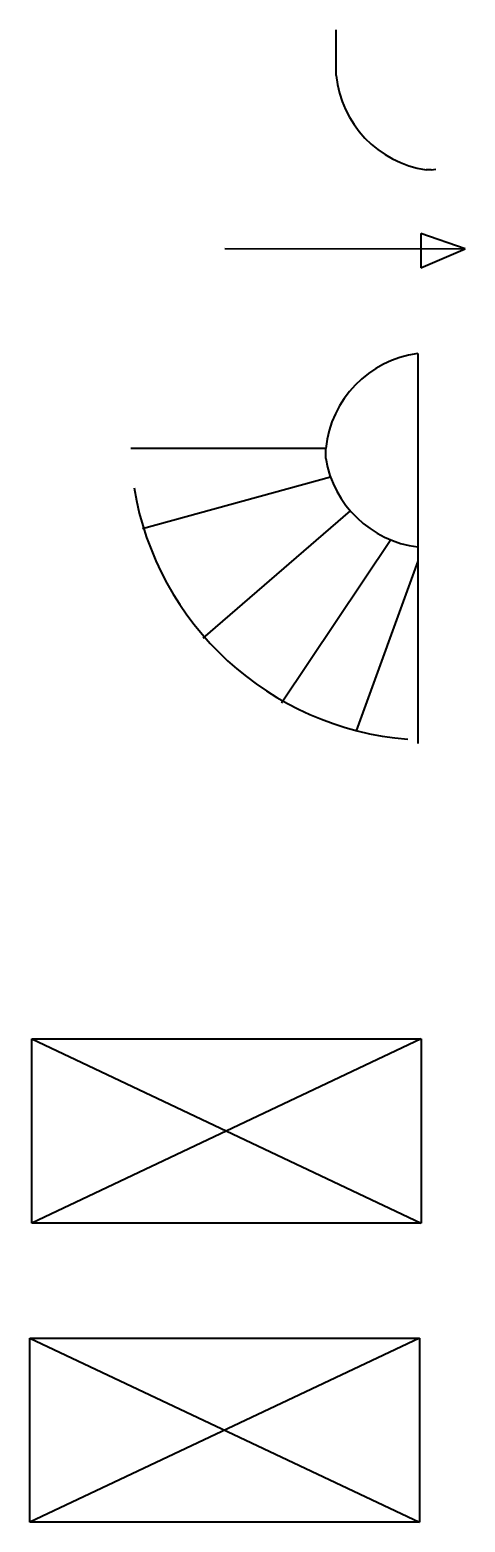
# Model space of a CAD drawing. Header units: inches. Extents: x 95 to 71413, y -8 to 51098.
# Drawn here: x 2963 to 3204, y 2254 to 3081 of the extents above; entities that cross this region are included whole.
import ezdxf

# ---------------------------------------------------------------- set-up
doc = ezdxf.new("R2010")
doc.units = ezdxf.units.IN
doc.header["$MEASUREMENT"] = 0
doc.layers.add('Cars', color=7, linetype='Continuous', lineweight=40)
doc.layers.add('Ramp', color=9, linetype='Continuous', lineweight=40)

msp = doc.modelspace()

# ---------------------------------------------------------------- linework, layer by layer
at = {"layer": 'Cars', "color": 42, "true_color": 0xda8625}
for p, q in [((2963.74, 2419.44), (2963.74, 2521.44)), ((2963.74, 2521.44), (3179.74, 2521.44)), ((2963.74, 2521.44), (3179.74, 2419.44)), ((3179.74, 2521.44), (2963.74, 2419.44)), ((3179.74, 2521.44), (3179.74, 2419.44)), ((3179.74, 2419.44), (2963.74, 2419.44)), ((2962.69, 2253.71), (2962.69, 2355.71)), ((2962.69, 2355.71), (3178.69, 2355.71)), ((2962.69, 2355.71), (3178.69, 2253.71)), ((3178.69, 2355.71), (2962.69, 2253.71)), ((3178.69, 2355.71), (3178.69, 2253.71)), ((3178.69, 2253.71), (2962.69, 2253.71))]:
    msp.add_line(p, q, dxfattribs=at)
at = {"layer": 'Ramp', "color": 8, "true_color": 0x817e7e}
for p, q in [((3132.49, 3055.37), (3132.49, 3080.63)), ((3185.18, 3002.97), (3182.47, 3002.98)), ((3185.18, 3002.97), (3187.85, 3003.51)), ((3204.1, 2959.34), (3179.44, 2967.76)), ((3179.44, 2967.76), (3179.44, 2948.74)), ((3070.88, 2959.43), (3204.1, 2959.34)), ((3179.44, 2948.74), (3204.1, 2959.34)), ((3177.77, 2901.24), (3177.77, 2685.24)), ((3126.74, 2848.7), (3018.74, 2848.7)), ((3126.74, 2843.14), (3126.74, 2848.7)), ((3129.49, 2832.67), (3025.19, 2804.16)), ((3140.37, 2814.13), (3058.67, 2743.49)), ((3162.95, 2797.96), (3102.29, 2707.62)), ((3177.77, 2786.21), (3143.74, 2692.24))]:
    msp.add_line(p, q, dxfattribs=at)
for centre, radius, start, end in [((3191.42, 3061.55), 59.25, 185.98541, 261.31103), ((3185.67, 2842.52), 59.25, 97.66791, 174.01459), ((3185.19, 2852.88), 59.25, 189.45472, 262.80203), ((3185.44, 2854.3), 167.25, 189.45472, 265.47845)]:
    msp.add_arc(centre, radius, start, end, dxfattribs=at)

doc.saveas('drawing.dxf')
